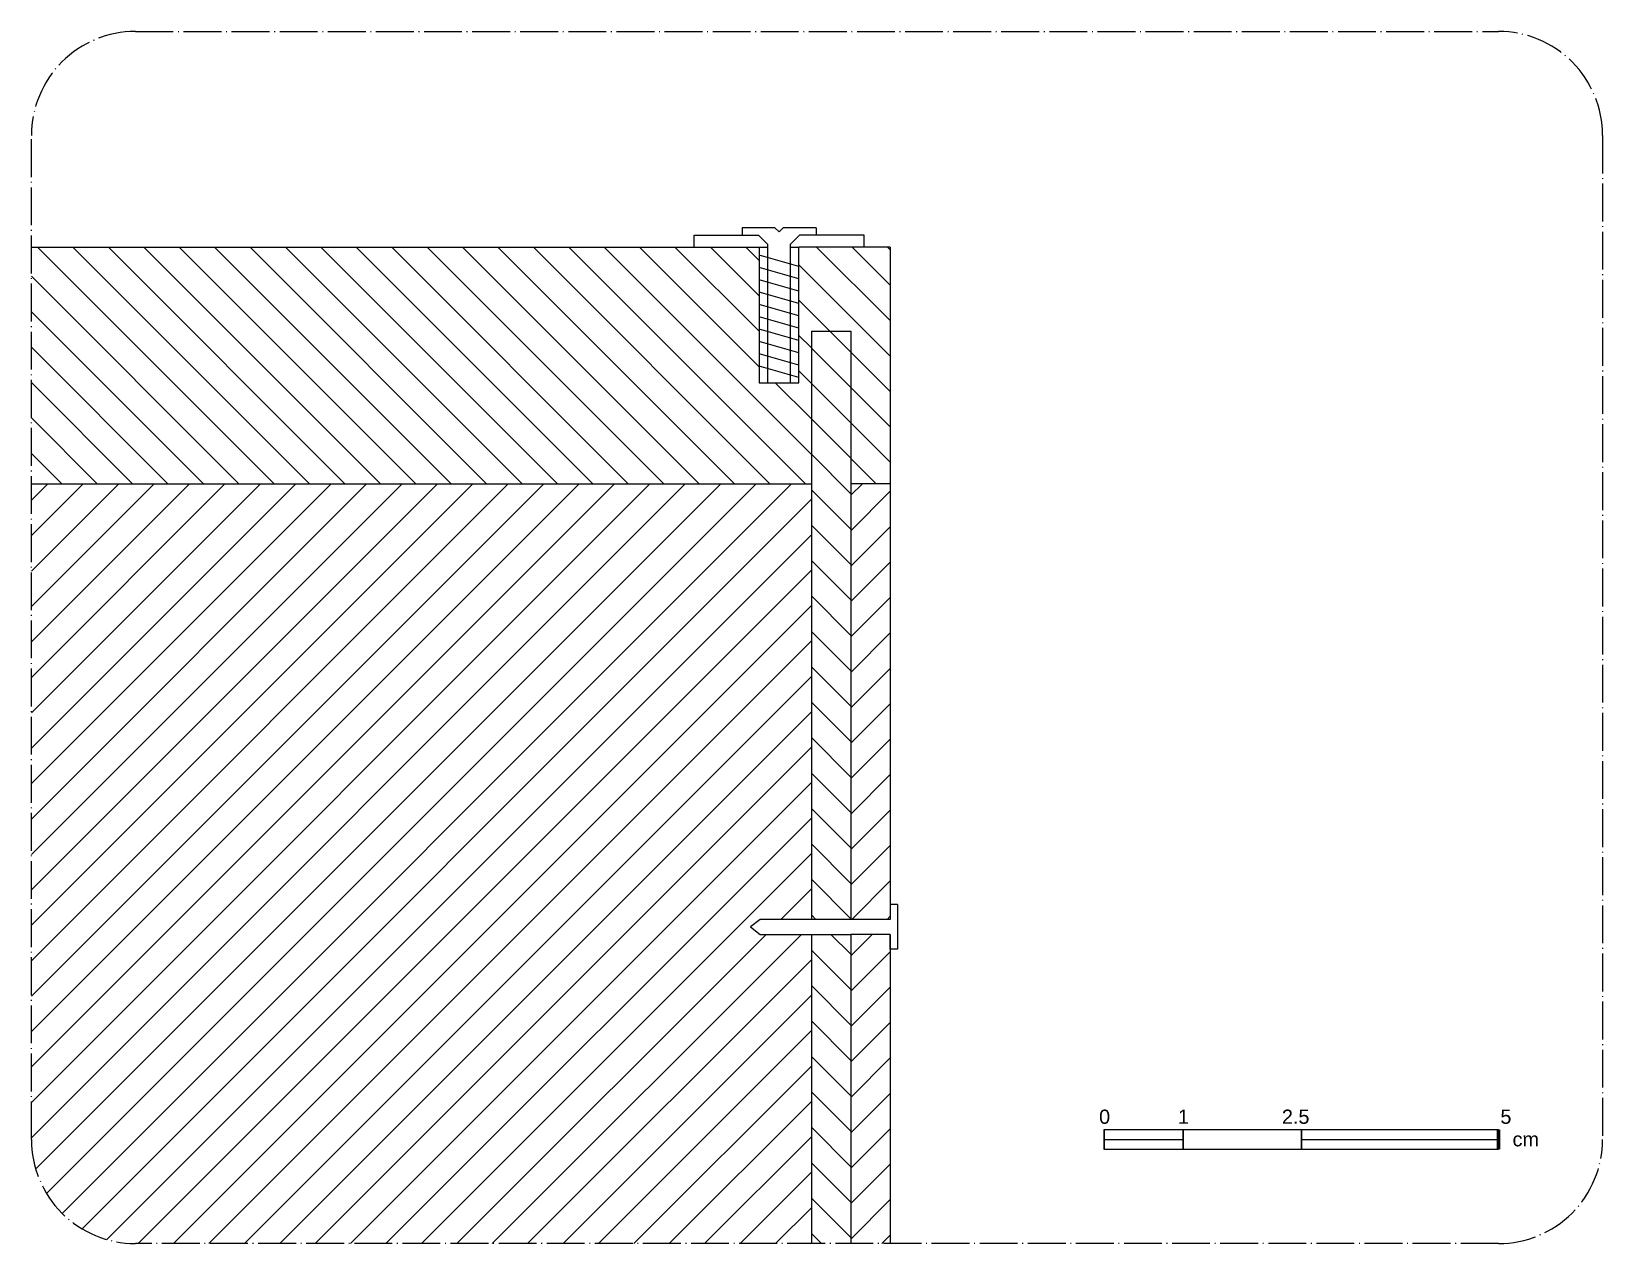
# Model space of a CAD drawing. Header units: millimetres. Extents: x -1061 to 8262, y 78 to 3828.
# Drawn here: x 8063.1 to 8262.3, y 2083.9 to 2237.6 of the extents above; entities that cross this region are included whole.
import ezdxf
from ezdxf.enums import TextEntityAlignment as Align

# ---------------------------------------------------------------- set-up
doc = ezdxf.new("R2010")
doc.units = ezdxf.units.MM
doc.linetypes.add('ACAD_ISO04W100', pattern=[30, 24, -3, 0, -3])
for name, color, linetype in [('A-ANNO-SYMB', 3, 'Continuous'), ('G-ANNO-TEXT', 3, 'Continuous'), ('G-ANNO-TTLB', 3, 'Continuous'), ('IF-DETL', 4, 'Continuous'), ('IF-FURN', 7, 'Continuous'), ('Layer2', 8, 'Continuous'), ('linee sezione', 3, 'ACAD_ISO04W100')]:
    doc.layers.add(name, color=color, linetype=linetype)
doc.styles.add('E-ARIAL', font='arial.ttf')

msp = doc.modelspace()

# ---------------------------------------------------------------- texts
at = {"layer": 'G-ANNO-TEXT', "style": 'E-ARIAL'}
msp.add_text('0', height=1.8, dxfattribs=at).set_placement((8199.15, 2100.9), align=Align.TOP_CENTER)
for s, p in [('1', (8208.45, 2099.1)), ('2.5', (8221.63, 2099.1))]:
    msp.add_text(s, height=1.8, dxfattribs=at).set_placement(p)
for s, p in [('5', (8250.74, 2099.1)), ('cm', (8254.23, 2096.24))]:
    msp.add_text(s, height=1.8, dxfattribs=at).set_placement(p, align=Align.RIGHT)

# ---------------------------------------------------------------- hatches: boundary and pattern name
at = {"layer": 'IF-DETL'}
h = msp.add_hatch(dxfattribs=at)
h.set_pattern_fill('ANSI31', color=256, angle=90)
h.set_pattern_definition([(135, (-1293.6433, -1224.6407), (-2.245064, -2.245064), [])])
h.paths.add_polyline_path([(8166.96, 2199.6), (8162.96, 2199.6), (8161.96, 2199.6), (8161.96, 2125.02), (8166.96, 2125.02)])
h.paths.add_polyline_path([(8161.96, 2083.92), (8166.96, 2083.92), (8166.96, 2123.12), (8161.96, 2123.12)])

# ---------------------------------------------------------------- linework, layer by layer
at = {"layer": 'A-ANNO-SYMB'}
for p, q in [((8199.11, 2097.11), (8209.11, 2097.11)), ((8224.11, 2097.11), (8249.11, 2097.11))]:
    msp.add_line(p, q, dxfattribs=at)
msp.add_lwpolyline([(8199.11, 2098.36), (8249.11, 2098.36), (8249.11, 2095.86), (8199.11, 2095.86)], close=True, dxfattribs=at)
at = {"layer": 'G-ANNO-TTLB', "const_width": 0.18}
for points in [[(8199.11, 2095.86), (8199.11, 2098.36)], [(8209.11, 2098.36), (8209.11, 2095.86)], [(8224.11, 2098.36), (8224.11, 2095.86)]]:
    msp.add_lwpolyline(points, dxfattribs=at)
at = {"layer": 'G-ANNO-TTLB'}
msp.add_lwpolyline([(8249.11, 2098.36, 0.48, 0.48, 0), (8249.11, 2095.86, 0.48, 0.48, 0)], format="xyseb", dxfattribs=at)
at = {"layer": 'IF-DETL', "linetype": 'Continuous'}
for p, q in [((8093.84, 2180.25), (8063.84, 2210.25)), ((8098.33, 2180.25), (8068.33, 2210.25)), ((8102.82, 2180.25), (8072.82, 2210.25)), ((8107.31, 2180.25), (8077.31, 2210.25)), ((8111.8, 2180.25), (8081.8, 2210.25)), ((8116.29, 2180.25), (8086.29, 2210.25)), ((8120.78, 2180.25), (8090.78, 2210.25)), ((8125.27, 2180.25), (8095.27, 2210.25)), ((8129.77, 2180.25), (8099.77, 2210.25)), ((8134.26, 2180.25), (8104.26, 2210.25)), ((8138.75, 2180.25), (8108.75, 2210.25)), ((8143.24, 2180.25), (8113.24, 2210.25)), ((8147.73, 2180.25), (8117.73, 2210.25)), ((8152.22, 2180.25), (8122.22, 2210.25)), ((8156.71, 2180.25), (8126.71, 2210.25)), ((8161.2, 2180.25), (8131.2, 2210.25)), ((8161.96, 2183.97), (8135.69, 2210.25)), ((8155.34, 2195.08), (8140.18, 2210.25)), ((8155.34, 2199.57), (8144.67, 2210.25)), ((8155.34, 2204.06), (8149.16, 2210.25)), ((8155.34, 2208.55), (8153.65, 2210.25)), ((8171.96, 2200.92), (8162.63, 2210.25)), ((8171.96, 2205.41), (8167.12, 2210.25)), ((8171.96, 2209.9), (8171.61, 2210.25)), ((8171.96, 2196.43), (8160.37, 2208.01)), ((8089.35, 2180.25), (8063.06, 2206.54)), ((8084.86, 2180.25), (8063.06, 2202.05)), ((8164.29, 2199.6), (8160.37, 2203.52)), ((8161.96, 2197.45), (8160.37, 2199.03)), ((8080.37, 2180.25), (8063.06, 2197.56)), ((8171.96, 2191.94), (8166.96, 2196.94)), ((8161.96, 2192.96), (8160.37, 2194.54)), ((8075.88, 2180.25), (8063.06, 2193.07)), ((8161.96, 2188.46), (8157.38, 2193.05)), ((8171.96, 2187.45), (8166.96, 2192.45)), ((8071.39, 2180.25), (8063.06, 2188.58)), ((8171.96, 2182.96), (8166.96, 2187.96)), ((8066.9, 2180.25), (8063.06, 2184.09)), ((8170.18, 2180.25), (8166.96, 2183.46)), ((8063.06, 2178.15), (8065.15, 2180.25)), ((8063.06, 2173.66), (8069.64, 2180.25)), ((8063.06, 2169.17), (8074.13, 2180.25)), ((8063.06, 2164.68), (8078.62, 2180.25)), ((8063.06, 2160.19), (8083.11, 2180.25)), ((8063.06, 2155.7), (8087.6, 2180.25)), ((8063.06, 2151.21), (8092.09, 2180.25)), ((8063.06, 2146.72), (8096.58, 2180.25)), ((8063.06, 2142.23), (8101.07, 2180.25)), ((8063.06, 2137.74), (8105.57, 2180.25)), ((8063.06, 2133.25), (8110.06, 2180.25)), ((8063.06, 2128.76), (8114.55, 2180.25)), ((8063.06, 2124.27), (8119.04, 2180.25)), ((8063.06, 2119.78), (8123.53, 2180.25)), ((8063.06, 2115.29), (8128.02, 2180.25)), ((8063.06, 2110.8), (8132.51, 2180.25)), ((8063.06, 2106.31), (8137, 2180.25)), ((8063.06, 2101.82), (8141.49, 2180.25)), ((8063.06, 2097.33), (8145.98, 2180.25)), ((8063.6, 2093.38), (8150.47, 2180.25)), ((8064.97, 2090.26), (8154.96, 2180.25)), ((8066.95, 2087.75), (8159.45, 2180.25)), ((8166.96, 2178.78), (8168.43, 2180.25)), ((8069.48, 2085.79), (8161.96, 2178.27)), ((8166.96, 2174.29), (8171.96, 2179.29)), ((8072.61, 2084.43), (8161.96, 2173.78)), ((8166.96, 2169.8), (8171.96, 2174.8)), ((8166.96, 2165.31), (8171.96, 2170.31)), ((8076.59, 2083.92), (8161.96, 2169.29)), ((8166.96, 2160.82), (8171.96, 2165.82)), ((8081.08, 2083.92), (8161.96, 2164.8)), ((8085.57, 2083.92), (8161.96, 2160.31)), ((8166.96, 2156.33), (8171.96, 2161.33)), ((8090.06, 2083.92), (8161.96, 2155.82)), ((8166.96, 2151.84), (8171.96, 2156.84)), ((8166.96, 2147.35), (8171.96, 2152.35)), ((8094.55, 2083.92), (8161.96, 2151.33)), ((8166.96, 2142.86), (8171.96, 2147.86)), ((8099.04, 2083.92), (8161.96, 2146.84)), ((8103.53, 2083.92), (8161.96, 2142.35)), ((8166.96, 2138.37), (8171.96, 2143.37)), ((8108.02, 2083.92), (8161.96, 2137.86)), ((8166.96, 2133.88), (8171.96, 2138.88)), ((8166.96, 2129.39), (8171.96, 2134.39)), ((8112.51, 2083.92), (8161.96, 2133.37)), ((8167.08, 2125.02), (8171.96, 2129.9)), ((8158.1, 2125.02), (8161.96, 2128.88)), ((8171.57, 2125.02), (8171.96, 2125.41)), ((8117, 2083.92), (8156.21, 2123.12)), ((8121.49, 2083.92), (8160.7, 2123.12)), ((8166.96, 2120.41), (8169.68, 2123.12)), ((8125.98, 2083.92), (8161.96, 2119.9)), ((8166.96, 2115.92), (8171.96, 2120.92)), ((8166.96, 2111.43), (8171.96, 2116.43)), ((8130.47, 2083.92), (8161.96, 2115.41)), ((8166.96, 2106.94), (8171.96, 2111.94)), ((8134.96, 2083.92), (8161.96, 2110.92)), ((8139.45, 2083.92), (8161.96, 2106.43)), ((8166.96, 2102.45), (8171.96, 2107.45)), ((8143.94, 2083.92), (8161.96, 2101.94)), ((8166.96, 2097.96), (8171.96, 2102.96)), ((8166.96, 2093.47), (8171.96, 2098.47)), ((8148.43, 2083.92), (8161.96, 2097.45)), ((8166.96, 2088.98), (8171.96, 2093.98)), ((8152.92, 2083.92), (8161.96, 2092.96)), ((8157.41, 2083.92), (8161.96, 2088.47)), ((8166.96, 2084.49), (8171.96, 2089.49)), ((8170.88, 2083.92), (8171.96, 2085)), ((8161.9, 2083.92), (8161.96, 2083.98))]:
    msp.add_line(p, q, dxfattribs=at)
at = {"layer": 'IF-FURN'}
for p, q in [((8063.06, 2210.25), (8155.34, 2210.25)), ((8155.34, 2210.25), (8155.34, 2193.05)), ((8171.96, 2210.25), (8160.37, 2210.25)), ((8160.37, 2193.05), (8160.37, 2210.25)), ((8171.96, 2210.25), (8171.96, 2125.02)), ((8161.96, 2199.6), (8166.96, 2199.6)), ((8161.96, 2199.6), (8161.96, 2125.02)), ((8166.96, 2199.6), (8166.96, 2125.02)), ((8155.34, 2193.05), (8160.37, 2193.05)), ((8063.06, 2180.25), (8161.96, 2180.25)), ((8171.96, 2180.25), (8166.96, 2180.25)), ((8155.47, 2125.02), (8154.23, 2124.07)), ((8154.23, 2124.07), (8155.47, 2123.12)), ((8166.96, 2125.02), (8155.47, 2125.02)), ((8171.96, 2125.02), (8166.96, 2125.02)), ((8155.47, 2123.12), (8161.96, 2123.12)), ((8161.96, 2123.12), (8161.96, 2083.92)), ((8161.96, 2123.12), (8166.96, 2123.12)), ((8166.96, 2123.12), (8166.96, 2083.92)), ((8171.96, 2123.12), (8166.96, 2123.12)), ((8171.96, 2121.26), (8171.96, 2123.12)), ((8171.96, 2123.12), (8171.96, 2083.92))]:
    msp.add_line(p, q, dxfattribs=at)
at = {"layer": 'Layer2'}
for p, q in [((8147.08, 2211.75), (8155.25, 2211.75)), ((8147.08, 2210.25), (8147.08, 2211.75)), ((8153.17, 2212.69), (8153.17, 2211.75)), ((8155.25, 2211.75), (8156.39, 2210.61)), ((8157.86, 2212.17), (8157.34, 2212.69)), ((8158.38, 2212.69), (8157.86, 2212.17)), ((8160.46, 2211.75), (8159.33, 2210.61)), ((8162.55, 2211.75), (8160.46, 2211.75)), ((8168.64, 2211.75), (8160.46, 2211.75)), ((8162.55, 2212.69), (8162.55, 2211.75)), ((8168.64, 2210.25), (8168.64, 2211.75)), ((8155.34, 2210.25), (8156.39, 2210.25)), ((8159.33, 2210.25), (8160.37, 2210.25)), ((8160.37, 2207.77), (8155.34, 2209.23)), ((8160.37, 2206.21), (8155.34, 2207.67)), ((8160.37, 2204.65), (8155.34, 2206.11)), ((8160.37, 2204.65), (8155.34, 2206.11)), ((8160.37, 2203.08), (8155.34, 2204.54)), ((8160.37, 2203.08), (8155.34, 2204.54)), ((8160.37, 2201.52), (8155.34, 2202.98)), ((8160.37, 2199.95), (8155.34, 2201.42)), ((8160.37, 2198.39), (8155.34, 2199.85)), ((8160.37, 2196.83), (8155.34, 2198.29)), ((8160.37, 2195.26), (8155.34, 2196.72)), ((8160.37, 2195.26), (8155.34, 2196.72)), ((8160.37, 2193.7), (8155.34, 2195.16)), ((8156.39, 2193.05), (8159.33, 2193.05)), ((8172.9, 2126.9), (8171.96, 2126.9)), ((8172.9, 2126.9), (8172.9, 2121.26)), ((8172.9, 2121.26), (8171.96, 2121.26))]:
    msp.add_line(p, q, dxfattribs=at)
for points in [[(8157.34, 2212.69), (8153.17, 2212.69)], [(8162.55, 2212.69), (8158.38, 2212.69)], [(8156.39, 2210.61), (8156.39, 2193.05)], [(8159.33, 2193.05), (8159.33, 2210.61)]]:
    msp.add_lwpolyline(points, dxfattribs=at)
at = {"layer": 'linee sezione', "ltscale": 0.2}
msp.add_lwpolyline([(8076.25, 2237.58), (8249.11, 2237.58, -0.414214), (8262.29, 2224.39), (8262.29, 2097.11, -0.414214), (8249.11, 2083.92), (8076.25, 2083.92, -0.414214), (8063.06, 2097.11), (8063.06, 2224.39, -0.414214)], format="xyb", close=True, dxfattribs=at)

msp.set_redraw_order([(e.dxf.handle, doc.entitydb.next_handle()) for e in msp.query("TEXT MTEXT ATTDEF DIMENSION ARC_DIMENSION")])  # texts and dimensions are drawn at this point

doc.saveas('drawing.dxf')
